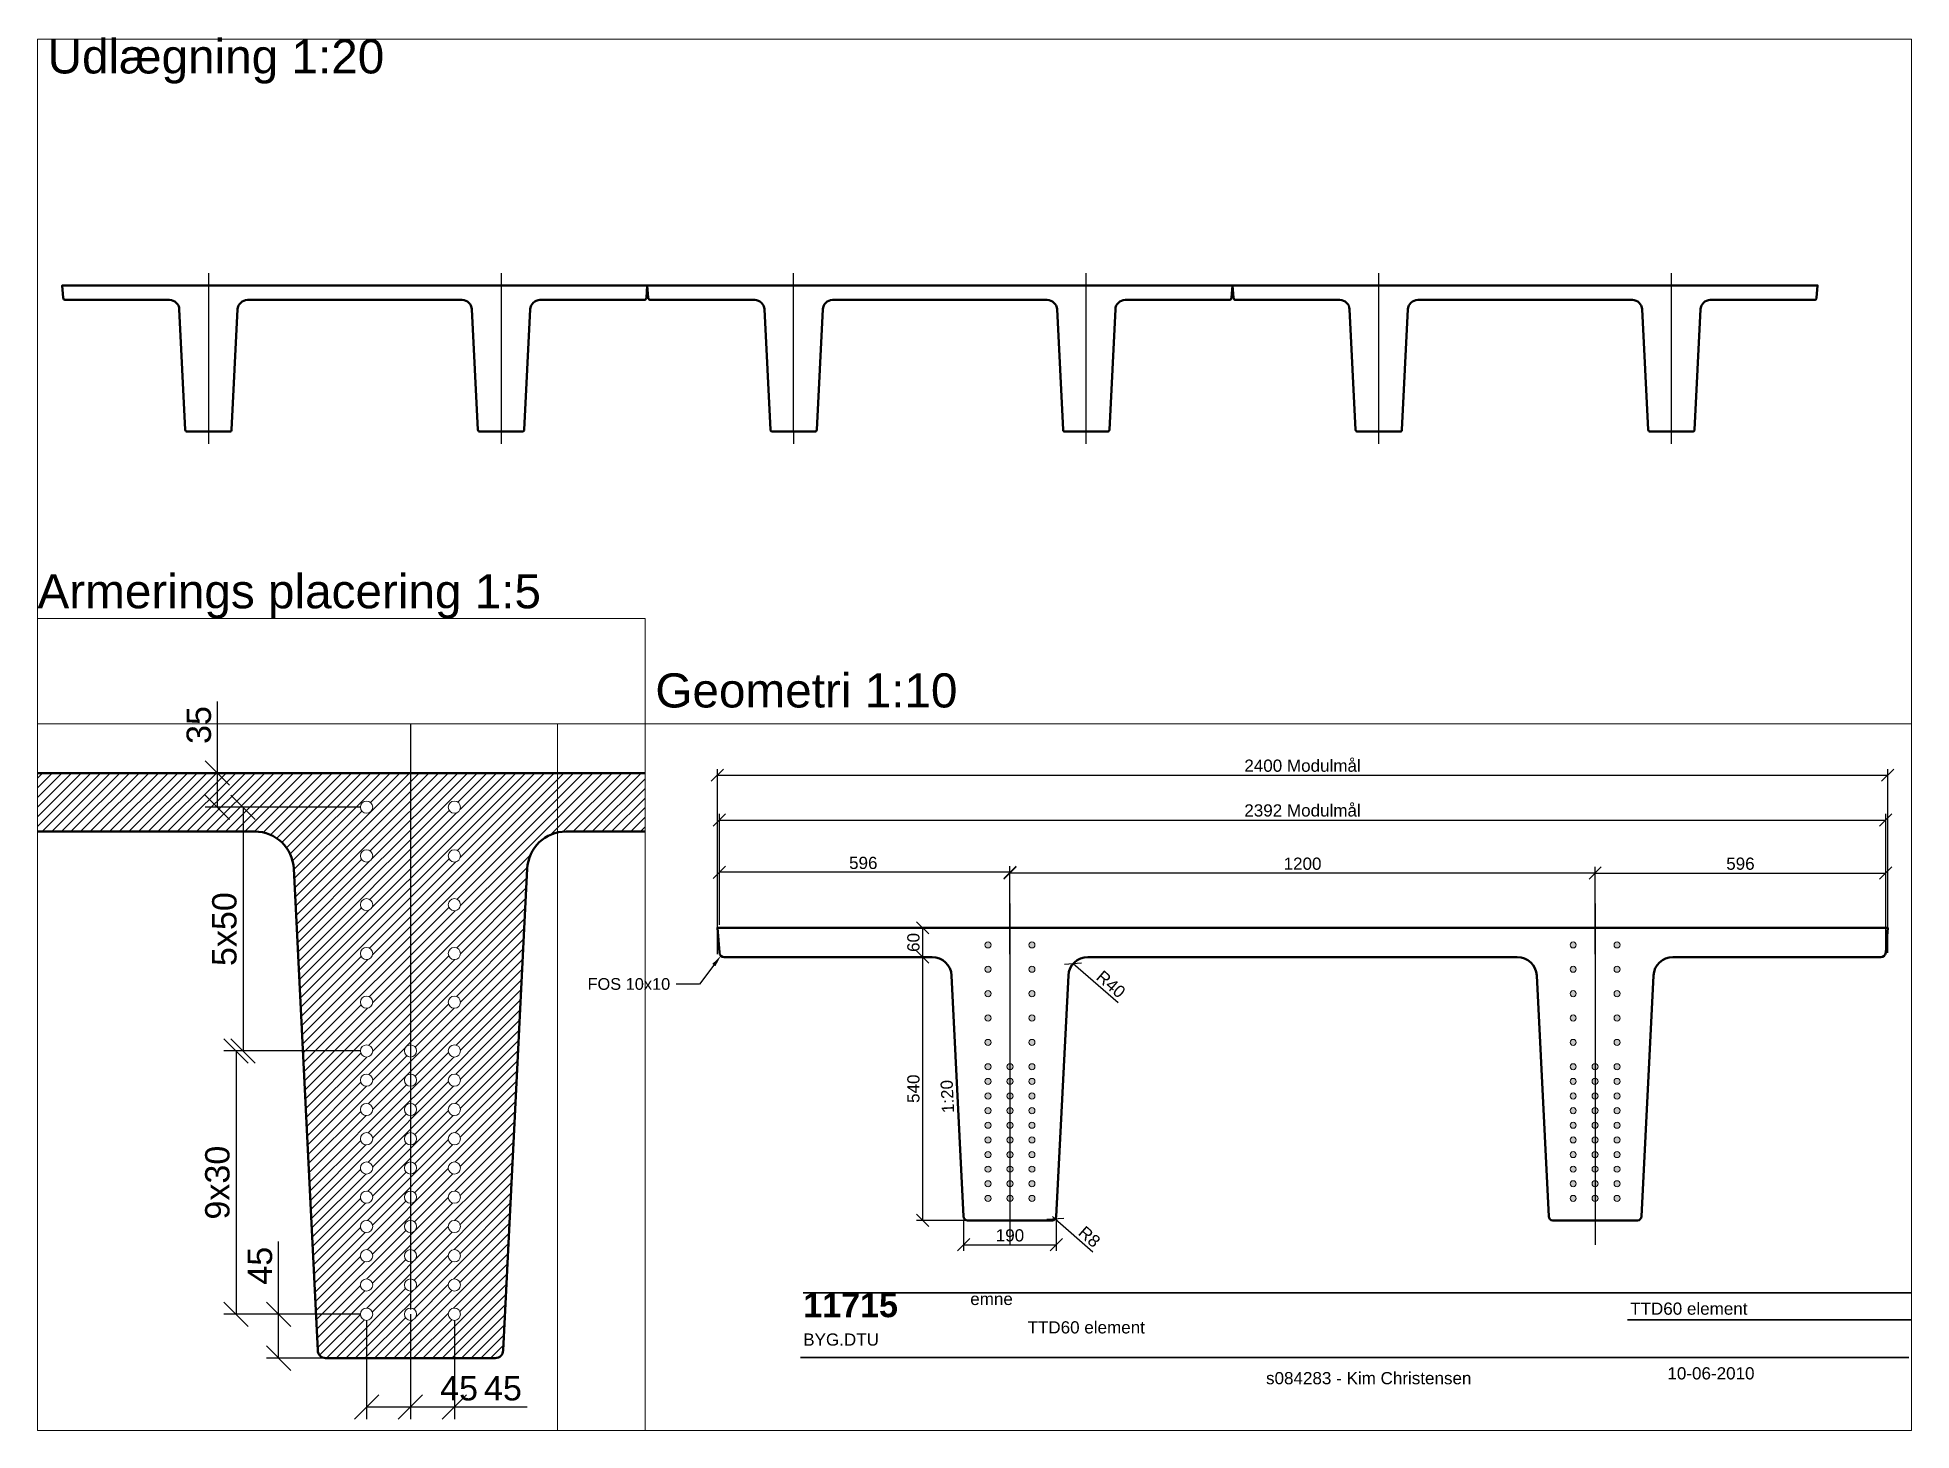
# Paper-space layout 'Layout1' of a CAD drawing. Header units: millimetres. Extents: x 0 to 384, y 0 to 286.
# The model-space entities are those that its viewports show. They can reach past a viewport. Long polylines and large blocks are cut down to what shows.
import ezdxf
from ezdxf import colors
from ezdxf.entities.mleader import LeaderData, LeaderLine
from ezdxf.math import Vec2, Vec3

# ---------------------------------------------------------------- set-up
doc = ezdxf.new("R2010")
doc.units = ezdxf.units.MM
doc.linetypes.add('ACAD_ISO02W100', pattern=[15, 12, -3])
doc.linetypes.add('ACAD_ISO08W100', pattern=[36, 24, -3, 6, -3])
for name, color, linetype, lineweight in [('Armering', 18, 'Continuous', 18), ('Kontur', 7, 'Continuous', 50), ('Midtpunter', 7, 'ACAD_ISO08W100', 25), ('Målsætning1_10', 1, 'Continuous', 18), ('Målsætning1_5', 1, 'Continuous', 18), ('Skravering_Armering', 18, 'Continuous', 18), ('Skravering_tværsnit', 18, 'Continuous', 18), ('Tekst', 7, 'Continuous', 35), ('TTD60_kopier', 7, 'Continuous', 50)]:
    doc.layers.add(name, color=color, linetype=linetype, lineweight=lineweight)
doc.layers.add('Hjælpelinjer', color=252, linetype='ACAD_ISO02W100', plot=False)
doc.styles.get("Standard").update_dxf_attribs({"font": 'ARIAL.TTF'})
doc.dimstyles.new('ISO-25', dxfattribs={"dimscale": 10, "dimtxt": 2.5, "dimasz": 2.5, "dimexe": 1.25, "dimexo": 0.625, "dimtad": 1, "dimtxsty": 'Standard', "dimblk": 'OBLIQUE', "dimcen": 2.5, "dimadec": 0, "dimazin": 0, "dimtfac": 1, "dimtmove": 0, "dimatfit": 3, "dimfxl": 1, "dimarcsym": 0})

psp = doc.layouts.get("Layout1")

# ---------------------------------------------------------------- texts
at = {"layer": 'Tekst', "attachment_point": 1}
for s, width, insert, char_height in [('Udlægning 1:20', 113.0292, (2.08, 285.33), 7), ('Armerings placering 1:5', 113.0292, (0, 175.63), 7), ('Geometri 1:10', 113.0292, (126.71, 155.29), 7), ('{\\fArial|b1|i0|c0|p34;11715\\P\\fArial|b0|i0|c0|p34;\\H0.5x;BYG.DTU}', 34.2534, (157.04, 28.24), 5), ('emne', 36.2683, (191.29, 28.24), 2.5), ('TTD60 element', 44.1032, (326.62, 26.25), 2.5), ('TTD60 element', 44.1032, (203.04, 22.41), 2.5), ('s084283 - Kim Christensen', 44.1032, (251.95, 11.99), 2.5), ('10-06-2010', 44.1032, (334.26, 12.98), 2.5)]:
    psp.add_mtext_dynamic_manual_height_columns(s, width=width, gutter_width=1060.74, heights=[0], dxfattribs=dict(at, insert=insert, char_height=char_height))

msp = doc.modelspace()

# ---------------------------------------------------------------- blocks, each defined once
blk = doc.blocks.new('_Oblique')
at = {"color": 0, "linetype": 'ByBlock', "lineweight": -2}
blk.add_line((-0.5, -0.5), (0.5, 0.5), dxfattribs=at)
blk = doc.blocks.new('*D0')
at = {"layer": 'Defpoints', "color": 0, "transparency": 16777216}
for p in [(3209.5, 2572.8), (809.5, 2199.8), (3209.5, 2202.5)]:
    blk.add_point(p, dxfattribs=at)
at = {"layer": 'Målsætning1_10', "color": 0, "lineweight": -2, "transparency": 16777216}
for p, q in [((809.5, 2206.1), (809.5, 2585.3)), ((3209.5, 2208.7), (3209.5, 2585.3)), ((809.5, 2572.8), (3209.5, 2572.8))]:
    blk.add_line(p, q, dxfattribs=at)
at = {"layer": 'Målsætning1_10', "color": 0, "lineweight": -2, "transparency": 16777216, "xscale": 25, "yscale": 25, "zscale": 25, "rotation": 180}
blk.add_blockref('_Oblique', (809.5, 2572.8), dxfattribs=at)
at = {"layer": 'Målsætning1_10', "color": 0, "lineweight": -2, "transparency": 16777216, "xscale": 25, "yscale": 25, "zscale": 25}
blk.add_blockref('_Oblique', (3209.5, 2572.8), dxfattribs=at)
at = {"layer": 'Målsætning1_10', "color": 0, "transparency": 16777216, "insert": (2009.5, 2592.2), "char_height": 25, "attachment_point": 5}
blk.add_mtext('2400 Modulmål', dxfattribs=at)
blk = doc.blocks.new('*D1')
at = {"layer": 'Defpoints', "color": 0, "transparency": 16777216}
for p in [(3205.5, 2372.2), (2609.5, 2199.8), (3205.5, 2199.8)]:
    blk.add_point(p, dxfattribs=at)
at = {"layer": 'Målsætning1_10', "color": 0, "lineweight": -2, "transparency": 16777216}
for p, q in [((2609.5, 2206.1), (2609.5, 2384.7)), ((3205.5, 2206.1), (3205.5, 2384.7)), ((2609.5, 2372.2), (3205.5, 2372.2))]:
    blk.add_line(p, q, dxfattribs=at)
at = {"layer": 'Målsætning1_10', "color": 0, "lineweight": -2, "transparency": 16777216, "xscale": 25, "yscale": 25, "zscale": 25, "rotation": 180}
blk.add_blockref('_Oblique', (2609.5, 2372.2), dxfattribs=at)
at = {"layer": 'Målsætning1_10', "color": 0, "lineweight": -2, "transparency": 16777216, "xscale": 25, "yscale": 25, "zscale": 25}
blk.add_blockref('_Oblique', (3205.5, 2372.2), dxfattribs=at)
at = {"layer": 'Målsætning1_10', "color": 0, "transparency": 16777216, "insert": (2907.5, 2391.2), "char_height": 25, "attachment_point": 5}
blk.add_mtext('596', dxfattribs=at)
blk = doc.blocks.new('*D2')
at = {"layer": 'Defpoints', "color": 0, "transparency": 16777216}
for p in [(1409.5, 2372.2), (1409.5, 2199.8), (2609.5, 2200.5)]:
    blk.add_point(p, dxfattribs=at)
at = {"layer": 'Målsætning1_10', "color": 0, "lineweight": -2, "transparency": 16777216}
for p, q in [((1409.5, 2206.1), (1409.5, 2384.7)), ((2609.5, 2206.7), (2609.5, 2384.7)), ((2609.5, 2372.2), (1409.5, 2372.2))]:
    blk.add_line(p, q, dxfattribs=at)
at = {"layer": 'Målsætning1_10', "color": 0, "lineweight": -2, "transparency": 16777216, "xscale": 25, "yscale": 25, "zscale": 25, "rotation": 180}
blk.add_blockref('_Oblique', (1409.5, 2372.2), dxfattribs=at)
at = {"layer": 'Målsætning1_10', "color": 0, "lineweight": -2, "transparency": 16777216, "xscale": 25, "yscale": 25, "zscale": 25}
blk.add_blockref('_Oblique', (2609.5, 2372.2), dxfattribs=at)
at = {"layer": 'Målsætning1_10', "color": 0, "transparency": 16777216, "insert": (2009.5, 2391.2), "char_height": 25, "attachment_point": 5}
blk.add_mtext('1200', dxfattribs=at)
blk = doc.blocks.new('*D4')
at = {"layer": 'Defpoints', "color": 0, "transparency": 16777216}
for p in [(813.5, 2373.8), (813.5, 2259.8), (1409.5, 2259.8)]:
    blk.add_point(p, dxfattribs=at)
at = {"layer": 'Målsætning1_10', "color": 0, "lineweight": -2, "transparency": 16777216}
for p, q in [((813.5, 2266.1), (813.5, 2386.3)), ((1409.5, 2266.1), (1409.5, 2386.3)), ((1409.5, 2373.8), (813.5, 2373.8))]:
    blk.add_line(p, q, dxfattribs=at)
at = {"layer": 'Målsætning1_10', "color": 0, "lineweight": -2, "transparency": 16777216, "xscale": 25, "yscale": 25, "zscale": 25, "rotation": 180}
blk.add_blockref('_Oblique', (813.5, 2373.8), dxfattribs=at)
at = {"layer": 'Målsætning1_10', "color": 0, "lineweight": -2, "transparency": 16777216, "xscale": 25, "yscale": 25, "zscale": 25}
blk.add_blockref('_Oblique', (1409.5, 2373.8), dxfattribs=at)
at = {"layer": 'Målsætning1_10', "color": 0, "transparency": 16777216, "insert": (1108.7, 2392.8), "char_height": 25, "attachment_point": 5}
blk.add_mtext('596', dxfattribs=at)
blk = doc.blocks.new('*D5')
at = {"layer": 'Defpoints', "color": 0, "transparency": 16777216}
for p in [(1314.5, 1667.8), (1504.5, 1667.8), (1504.5, 1609.8)]:
    blk.add_point(p, dxfattribs=at)
at = {"layer": 'Målsætning1_10', "color": 0, "lineweight": -2, "transparency": 16777216}
for p, q in [((1314.5, 1661.6), (1314.5, 1597.3)), ((1504.5, 1661.6), (1504.5, 1597.3)), ((1314.5, 1609.8), (1504.5, 1609.8))]:
    blk.add_line(p, q, dxfattribs=at)
at = {"layer": 'Målsætning1_10', "color": 0, "lineweight": -2, "transparency": 16777216, "xscale": 25, "yscale": 25, "zscale": 25, "rotation": 180}
blk.add_blockref('_Oblique', (1314.5, 1609.8), dxfattribs=at)
at = {"layer": 'Målsætning1_10', "color": 0, "lineweight": -2, "transparency": 16777216, "xscale": 25, "yscale": 25, "zscale": 25}
blk.add_blockref('_Oblique', (1504.5, 1609.8), dxfattribs=at)
at = {"layer": 'Målsætning1_10', "color": 0, "transparency": 16777216, "insert": (1409.5, 1628.9), "char_height": 25, "attachment_point": 5}
blk.add_mtext('190', dxfattribs=at)
blk = doc.blocks.new('*D6')
at = {"layer": 'Defpoints', "color": 0, "transparency": 16777216}
for p in [(1230.6, 2199.8), (1249.9, 2199.8), (1332, 1659.8)]:
    blk.add_point(p, dxfattribs=at)
at = {"layer": 'Målsætning1_10', "color": 0, "lineweight": -2, "transparency": 16777216}
for p, q in [((1243.6, 2199.8), (1218.1, 2199.8)), ((1230.6, 1659.8), (1230.6, 2199.8)), ((1325.8, 1659.8), (1218.1, 1659.8))]:
    blk.add_line(p, q, dxfattribs=at)
at = {"layer": 'Målsætning1_10', "color": 0, "lineweight": -2, "transparency": 16777216, "xscale": 25, "yscale": 25, "zscale": 25}
for p, rotation in [((1230.6, 2199.8), 90), ((1230.6, 1659.8), 270)]:
    blk.add_blockref('_Oblique', p, dxfattribs=dict(at, rotation=rotation))
at = {"layer": 'Målsætning1_10', "color": 0, "transparency": 16777216, "insert": (1211.6, 1929.8), "char_height": 25, "attachment_point": 5, "rotation": 90}
blk.add_mtext('540', dxfattribs=at)
blk = doc.blocks.new('*D7')
at = {"layer": 'Defpoints', "color": 0, "transparency": 16777216}
for p in [(1230.6, 2259.8), (1230.6, 2259.8), (1230.6, 2199.8)]:
    blk.add_point(p, dxfattribs=at)
at = {"layer": 'Målsætning1_10', "color": 0, "lineweight": -2, "transparency": 16777216}
for p, q in [((1224.4, 2259.8), (1218.1, 2259.8)), ((1230.6, 2199.8), (1230.6, 2259.8)), ((1224.4, 2199.8), (1218.1, 2199.8))]:
    blk.add_line(p, q, dxfattribs=at)
at = {"layer": 'Målsætning1_10', "color": 0, "lineweight": -2, "transparency": 16777216, "xscale": 25, "yscale": 25, "zscale": 25}
for p, rotation in [((1230.6, 2259.8), 90), ((1230.6, 2199.8), 270)]:
    blk.add_blockref('_Oblique', p, dxfattribs=dict(at, rotation=rotation))
at = {"layer": 'Målsætning1_10', "color": 0, "transparency": 16777216, "insert": (1211.6, 2229.8), "char_height": 25, "attachment_point": 5, "rotation": 90}
blk.add_mtext('60', dxfattribs=at)
blk = doc.blocks.new('*D8')
at = {"layer": 'Defpoints', "color": 0, "transparency": 16777216}
for p in [(1249.9, 2159.8), (1289.8, 2161.8), (1314.5, 1667.8)]:
    blk.add_point(p, dxfattribs=at)
at = {"layer": 'Målsætning1_10', "color": 0, "transparency": 16777216, "insert": (1281.2, 1913.8), "char_height": 25, "attachment_point": 5, "rotation": 92.8624}
blk.add_mtext('1:20', dxfattribs=at)
blk = doc.blocks.new('*D11')
at = {"layer": 'Defpoints', "color": 0, "transparency": 16777216}
for p in [(3205.5, 2480.9), (813.5, 2266.1), (3205.5, 2266.1)]:
    blk.add_point(p, dxfattribs=at)
at = {"layer": 'Målsætning1_10', "color": 0, "lineweight": -2, "transparency": 16777216}
for p, q in [((813.5, 2272.3), (813.5, 2493.4)), ((813.5, 2480.9), (3205.5, 2480.9)), ((3205.5, 2272.3), (3205.5, 2493.4))]:
    blk.add_line(p, q, dxfattribs=at)
at = {"layer": 'Målsætning1_10', "color": 0, "lineweight": -2, "transparency": 16777216, "xscale": 25, "yscale": 25, "zscale": 25, "rotation": 180}
blk.add_blockref('_Oblique', (813.5, 2480.9), dxfattribs=at)
at = {"layer": 'Målsætning1_10', "color": 0, "lineweight": -2, "transparency": 16777216, "xscale": 25, "yscale": 25, "zscale": 25}
blk.add_blockref('_Oblique', (3205.5, 2480.9), dxfattribs=at)
at = {"layer": 'Målsætning1_10', "color": 0, "transparency": 16777216, "insert": (2009.5, 2500.4), "char_height": 25, "attachment_point": 5}
blk.add_mtext('2392 Modulmål', dxfattribs=at)
blk = doc.blocks.new('*D12')
at = {"layer": 'Defpoints', "color": 0, "transparency": 16777216}
for p in [(1538.9, 2186), (1569.2, 2159.8)]:
    blk.add_point(p, dxfattribs=at)
at = {"layer": 'Målsætning1_10', "color": 0, "lineweight": -2, "transparency": 16777216}
blk.add_line((1631.3, 2106.1), (1538.9, 2186), dxfattribs=at)
at = {"layer": 'Målsætning1_10', "color": 0, "lineweight": -2, "transparency": 16777216, "xscale": 25, "yscale": 25, "zscale": 25, "rotation": 139.1825845077937}
blk.add_blockref('_Oblique', (1538.9, 2186), dxfattribs=at)
at = {"layer": 'Målsætning1_10', "color": 0, "transparency": 16777216, "insert": (1616.5, 2144.1), "char_height": 25, "attachment_point": 5, "rotation": 319.1826}
blk.add_mtext('R40', dxfattribs=at)
blk = doc.blocks.new('*D13')
at = {"layer": 'Defpoints', "color": 0, "transparency": 16777216}
for p in [(1496.5, 1667.8), (1502.5, 1662.5)]:
    blk.add_point(p, dxfattribs=at)
at = {"layer": 'Målsætning1_10', "color": 0, "lineweight": -2, "transparency": 16777216}
for p in [(1496.5, 1667.8), (1579.6, 1594.5)]:
    blk.add_line(p, (1502.5, 1662.5), dxfattribs=at)
at = {"layer": 'Målsætning1_10', "color": 0, "lineweight": -2, "transparency": 16777216, "xscale": 25, "yscale": 25, "zscale": 25, "rotation": 138.5832328093196}
blk.add_blockref('_Oblique', (1502.5, 1662.5), dxfattribs=at)
at = {"layer": 'Målsætning1_10', "color": 0, "transparency": 16777216, "insert": (1572.4, 1626.2), "char_height": 25, "attachment_point": 5, "rotation": 318.5832}
blk.add_mtext('R8', dxfattribs=at)
blk = doc.blocks.new('*D14')
at = {"layer": 'Defpoints', "color": 0, "transparency": 16777216}
for p in [(1274.3, 1704.8), (1364.5, 1704.8), (1332, 1659.8)]:
    blk.add_point(p, dxfattribs=at)
at = {"layer": 'Målsætning1_5', "color": 0, "lineweight": -2, "transparency": 16777216}
for p, q in [((1274.3, 1704.8), (1274.3, 1779.3)), ((1358.3, 1704.8), (1261.8, 1704.8)), ((1274.3, 1659.8), (1274.3, 1704.8)), ((1325.8, 1659.8), (1261.8, 1659.8))]:
    blk.add_line(p, q, dxfattribs=at)
at = {"layer": 'Målsætning1_5', "color": 0, "lineweight": -2, "transparency": 16777216, "xscale": 25, "yscale": 25, "zscale": 25}
for p, rotation in [((1274.3, 1704.8), 90), ((1274.3, 1659.8), 270)]:
    blk.add_blockref('_Oblique', p, dxfattribs=dict(at, rotation=rotation))
at = {"layer": 'Målsætning1_5', "color": 0, "transparency": 16777216, "insert": (1255.3, 1754.6), "char_height": 25, "attachment_point": 5, "rotation": 90}
blk.add_mtext('45', dxfattribs=at)
blk = doc.blocks.new('*D15')
at = {"layer": 'Defpoints', "color": 0, "transparency": 16777216}
for p in [(1211.6, 2259.8), (1211.6, 2259.8), (1230.6, 2259.8), (1230.6, 2259.8), (1364.5, 2224.8), (1364.5, 2224.8)]:
    blk.add_point(p, dxfattribs=at)
at = {"layer": 'Målsætning1_5', "color": 0, "lineweight": -2, "transparency": 16777216}
for p, q in [((1211.6, 2259.8), (1211.6, 2333.3)), ((1211.6, 2259.8), (1211.6, 2333.3)), ((1224.4, 2259.8), (1199.1, 2259.8)), ((1224.4, 2259.8), (1199.1, 2259.8)), ((1211.6, 2224.8), (1211.6, 2259.8)), ((1211.6, 2224.8), (1211.6, 2259.8)), ((1358.3, 2224.8), (1199.1, 2224.8)), ((1358.3, 2224.8), (1199.1, 2224.8))]:
    blk.add_line(p, q, dxfattribs=at)
at = {"layer": 'Målsætning1_5', "color": 0, "lineweight": -2, "transparency": 16777216, "xscale": 25, "yscale": 25, "zscale": 25}
for p, rotation in [((1211.6, 2259.8), 90), ((1211.6, 2259.8), 90), ((1211.6, 2224.8), 270), ((1211.6, 2224.8), 270)]:
    blk.add_blockref('_Oblique', p, dxfattribs=dict(at, rotation=rotation))
at = {"layer": 'Målsætning1_5', "color": 0, "transparency": 16777216, "insert": (1192.6, 2309.1), "char_height": 25, "attachment_point": 5, "rotation": 90}
blk.add_mtext('35', dxfattribs=at)
blk.add_mtext('35', dxfattribs=at)
blk = doc.blocks.new('*D16')
at = {"layer": 'Defpoints', "color": 0, "transparency": 16777216}
for p in [(1409.5, 1711.1), (1409.5, 1711.1), (1364.5, 1704.8), (1364.5, 1704.8), (1409.5, 1609.8), (1409.5, 1609.8)]:
    blk.add_point(p, dxfattribs=at)
at = {"layer": 'Målsætning1_5', "color": 0, "lineweight": -2, "transparency": 16777216}
for p, q in [((1364.5, 1698.6), (1364.5, 1597.3)), ((1364.5, 1698.6), (1364.5, 1597.3)), ((1409.5, 1704.8), (1409.5, 1597.3)), ((1409.5, 1704.8), (1409.5, 1597.3)), ((1364.5, 1609.8), (1409.5, 1609.8)), ((1364.5, 1609.8), (1409.5, 1609.8)), ((1409.5, 1609.8), (1484, 1609.8)), ((1409.5, 1609.8), (1484, 1609.8))]:
    blk.add_line(p, q, dxfattribs=at)
at = {"layer": 'Målsætning1_5', "color": 0, "lineweight": -2, "transparency": 16777216, "xscale": 25, "yscale": 25, "zscale": 25, "rotation": 180}
blk.add_blockref('_Oblique', (1364.5, 1609.8), dxfattribs=at)
blk.add_blockref('_Oblique', (1364.5, 1609.8), dxfattribs=at)
at = {"layer": 'Målsætning1_5', "color": 0, "lineweight": -2, "transparency": 16777216, "xscale": 25, "yscale": 25, "zscale": 25}
blk.add_blockref('_Oblique', (1409.5, 1609.8), dxfattribs=at)
blk.add_blockref('_Oblique', (1409.5, 1609.8), dxfattribs=at)
at = {"layer": 'Målsætning1_5', "color": 0, "transparency": 16777216, "insert": (1459.3, 1628.8), "char_height": 25, "attachment_point": 5}
blk.add_mtext('45', dxfattribs=at)
blk.add_mtext('45', dxfattribs=at)
blk = doc.blocks.new('*D18')
at = {"layer": 'Defpoints', "color": 0, "transparency": 16777216}
for p in [(1409.5, 1704.8), (1454.5, 1704.8), (1454.5, 1609.8)]:
    blk.add_point(p, dxfattribs=at)
at = {"layer": 'Målsætning1_5', "color": 0, "lineweight": -2, "transparency": 16777216}
for p, q in [((1409.5, 1698.6), (1409.5, 1597.3)), ((1454.5, 1698.6), (1454.5, 1597.3)), ((1409.5, 1609.8), (1454.5, 1609.8)), ((1454.5, 1609.8), (1529, 1609.8))]:
    blk.add_line(p, q, dxfattribs=at)
at = {"layer": 'Målsætning1_5', "color": 0, "lineweight": -2, "transparency": 16777216, "xscale": 25, "yscale": 25, "zscale": 25, "rotation": 180}
blk.add_blockref('_Oblique', (1409.5, 1609.8), dxfattribs=at)
at = {"layer": 'Målsætning1_5', "color": 0, "lineweight": -2, "transparency": 16777216, "xscale": 25, "yscale": 25, "zscale": 25}
blk.add_blockref('_Oblique', (1454.5, 1609.8), dxfattribs=at)
at = {"layer": 'Målsætning1_5', "color": 0, "transparency": 16777216, "insert": (1504.3, 1628.8), "char_height": 25, "attachment_point": 5}
blk.add_mtext('45', dxfattribs=at)
blk = doc.blocks.new('*D19')
at = {"layer": 'Defpoints', "color": 0, "transparency": 16777216}
for p in [(1364.5, 2224.8), (1237.9, 1974.8), (1364.5, 1974.8)]:
    blk.add_point(p, dxfattribs=at)
at = {"layer": 'Målsætning1_5', "color": 0, "lineweight": -2, "transparency": 16777216}
for p, q in [((1358.3, 2224.8), (1225.4, 2224.8)), ((1237.9, 2224.8), (1237.9, 1974.8)), ((1358.3, 1974.8), (1225.4, 1974.8))]:
    blk.add_line(p, q, dxfattribs=at)
at = {"layer": 'Målsætning1_5', "color": 0, "lineweight": -2, "transparency": 16777216, "xscale": 25, "yscale": 25, "zscale": 25}
for p, rotation in [((1237.9, 2224.8), 90), ((1237.9, 1974.8), 270)]:
    blk.add_blockref('_Oblique', p, dxfattribs=dict(at, rotation=rotation))
at = {"layer": 'Målsætning1_5', "color": 0, "transparency": 16777216, "insert": (1218.8, 2099.8), "char_height": 25, "attachment_point": 5, "rotation": 90}
blk.add_mtext('5x50', dxfattribs=at)
blk = doc.blocks.new('*D20')
at = {"layer": 'Defpoints', "color": 0, "transparency": 16777216}
for p in [(1364.5, 1974.8), (1230.6, 1704.8), (1364.5, 1704.8)]:
    blk.add_point(p, dxfattribs=at)
at = {"layer": 'Målsætning1_5', "color": 0, "lineweight": -2, "transparency": 16777216}
for p, q in [((1358.3, 1974.8), (1218.1, 1974.8)), ((1230.6, 1974.8), (1230.6, 1704.8)), ((1358.3, 1704.8), (1218.1, 1704.8))]:
    blk.add_line(p, q, dxfattribs=at)
at = {"layer": 'Målsætning1_5', "color": 0, "lineweight": -2, "transparency": 16777216, "xscale": 25, "yscale": 25, "zscale": 25}
for p, rotation in [((1230.6, 1974.8), 90), ((1230.6, 1704.8), 270)]:
    blk.add_blockref('_Oblique', p, dxfattribs=dict(at, rotation=rotation))
at = {"layer": 'Målsætning1_5', "color": 0, "transparency": 16777216, "insert": (1211.6, 1839.8), "char_height": 25, "attachment_point": 5, "rotation": 90}
blk.add_mtext('9x30', dxfattribs=at)

# ---------------------------------------------------------------- dimensions: what is measured, and where the dimension line sits
at = {"layer": 'Målsætning1_10'}
dim = msp.add_linear_dim(base=(3209.506, 2572.759), p1=(809.506, 2199.841), p2=(3209.506, 2202.496), text='2400 Modulmål', dimstyle='ISO-25', dxfattribs=at)
dim.commit()
dim.dimension.update_dxf_attribs({"geometry": '*D0', "text_midpoint": (2009.506, 2572.759), "dimtype": 160})
dim = msp.add_linear_dim(base=(3205.506, 2480.944), p1=(813.506, 2266.091), p2=(3205.506, 2266.091), text='2392 Modulmål', dimstyle='ISO-25', dxfattribs=at)
dim.commit()
dim.dimension.update_dxf_attribs({"geometry": '*D11', "text_midpoint": (2009.506, 2500.35)})
for base, p1, p2, picture, middle in [((813.506, 2373.784), (1409.506, 2259.841), (813.506, 2259.841), '*D4', (1108.703, 2373.784)), ((3205.506, 2372.178), (2609.506, 2199.841), (3205.506, 2199.841), '*D1', (2907.506, 2372.178))]:
    dim = msp.add_linear_dim(base=base, p1=p1, p2=p2, dimstyle='ISO-25', dxfattribs=at)
    dim.commit()
    dim.dimension.update_dxf_attribs({"geometry": picture, "text_midpoint": middle, "dimtype": 160})
for base, p1, p2, picture, middle in [((1409.506, 2372.219), (2609.506, 2200.466), (1409.506, 2199.841), '*D2', (2009.506, 2391.233)), ((1504.506, 1609.841), (1314.506, 1667.841), (1504.506, 1667.841), '*D5', (1409.506, 1628.856))]:
    dim = msp.add_linear_dim(base=base, p1=p1, p2=p2, dimstyle='ISO-25', dxfattribs=at)
    dim.commit()
    dim.dimension.update_dxf_attribs({"geometry": picture, "text_midpoint": middle})
for base, p1, p2, picture, middle in [((1230.609, 2259.841), (1230.609, 2199.841), (1230.609, 2259.841), '*D7', (1211.595, 2229.841)), ((1230.609, 2199.841), (1332.006, 1659.841), (1249.856, 2199.841), '*D6', (1211.595, 1929.841))]:
    dim = msp.add_linear_dim(base=base, p1=p1, p2=p2, angle=90, dimstyle='ISO-25', dxfattribs=at)
    dim.commit()
    dim.dimension.update_dxf_attribs({"geometry": picture, "text_midpoint": middle})
dim = msp.add_radius_dim(center=(1569.156, 2159.841), mpoint=(1538.884, 2185.987), dimstyle='ISO-25', dxfattribs=at)
dim.commit()
dim.dimension.update_dxf_attribs({"geometry": '*D12', "text_midpoint": (1604.026, 2129.724), "dimtype": 164})
dim = msp.add_aligned_dim(p1=(1314.506, 1667.841), p2=(1289.806, 2161.839), distance=40, text='1:20', dimstyle='ISO-25', override={"dimasz": 0, "dimse1": 1, "dimse2": 1, "dimsd1": 1, "dimsd2": 1}, dxfattribs=at)
dim.commit()
dim.dimension.update_dxf_attribs({"geometry": '*D8', "text_midpoint": (1281.196, 1913.792)})
dim = msp.add_radius_dim(center=(1496.506, 1667.841), mpoint=(1502.505, 1662.549), dimstyle='ISO-25', dxfattribs=at)
dim.commit()
dim.dimension.update_dxf_attribs({"geometry": '*D13', "text_midpoint": (1572.402, 1626.246)})
at = {"layer": 'Målsætning1_5'}
for base, p1, p2, picture, middle in [((1211.595, 2259.841), (1364.506, 2224.841), (1230.609, 2259.841), '*D15', (1192.572, 2309.083)), ((1274.272, 1704.841), (1332.006, 1659.841), (1364.506, 1704.841), '*D14', (1255.309, 1754.594))]:
    dim = msp.add_linear_dim(base=base, p1=p1, p2=p2, angle=90, dimstyle='ISO-25', dxfattribs=at)
    dim.commit()
    dim.dimension.update_dxf_attribs({"geometry": picture, "text_midpoint": middle})
for base, p1, p2, text, picture, middle in [((1237.855, 1974.841), (1364.506, 2224.841), (1364.506, 1974.841), '5x50', '*D19', (1218.841, 2099.841)), ((1230.609, 1704.841), (1364.506, 1974.841), (1364.506, 1704.841), '9x30', '*D20', (1211.586, 1839.841))]:
    dim = msp.add_linear_dim(base=base, p1=p1, p2=p2, angle=90, text=text, dimstyle='ISO-25', dxfattribs=at)
    dim.commit()
    dim.dimension.update_dxf_attribs({"geometry": picture, "text_midpoint": middle})
for base, p1, p2, picture, middle in [((1409.506, 1609.841), (1364.506, 1704.841), (1409.506, 1711.091), '*D16', (1459.258, 1628.805)), ((1454.506, 1609.841), (1409.506, 1704.841), (1454.506, 1704.841), '*D18', (1504.258, 1628.805))]:
    dim = msp.add_linear_dim(base=base, p1=p1, p2=p2, dimstyle='ISO-25', dxfattribs=at)
    dim.commit()
    dim.dimension.update_dxf_attribs({"geometry": picture, "text_midpoint": middle})

# ---------------------------------------------------------------- hatches: boundary and pattern name
at = {"layer": 'Skravering_Armering'}
h = msp.add_hatch(color=256, dxfattribs=at)
h.dxf.hatch_style = 1
h.paths.add_polyline_path([(2570.756, 1944.841, 1), (2558.256, 1944.841, 1)])
h.paths.add_polyline_path([(2648.256, 1944.841, 1), (2660.756, 1944.841, 1)])
h.paths.add_polyline_path([(2648.256, 1914.841, 1), (2660.756, 1914.841, 1)])
h.paths.add_polyline_path([(2615.756, 1914.841, 1), (2603.256, 1914.841, 1)])
h.paths.add_polyline_path([(2570.756, 1914.841, 1), (2558.256, 1914.841, 1)])
h.paths.add_polyline_path([(2570.756, 1884.841, 1), (2558.256, 1884.841, 1)])
h.paths.add_polyline_path([(2615.756, 1884.841, 1), (2603.256, 1884.841, 1)])
h.paths.add_polyline_path([(2603.256, 1854.841, 1), (2615.756, 1854.841, 1)])
h.paths.add_polyline_path([(2660.756, 1884.841, 1), (2648.256, 1884.841, 1)])
h.paths.add_polyline_path([(2648.256, 1854.841, 1), (2660.756, 1854.841, 1)])
h.paths.add_polyline_path([(2558.256, 1854.841, 1), (2570.756, 1854.841, 1)])
h.paths.add_polyline_path([(2570.756, 1824.841, 1), (2558.256, 1824.841, 1)])
h.paths.add_polyline_path([(2603.256, 1824.841, 1), (2615.756, 1824.841, 1)])
h.paths.add_polyline_path([(2648.256, 1824.841, 1), (2660.756, 1824.841, 1)])
h.paths.add_polyline_path([(2648.256, 1794.841, 1), (2660.756, 1794.841, 1)])
h.paths.add_polyline_path([(2603.256, 1794.841, 1), (2615.756, 1794.841, 1)])
h.paths.add_polyline_path([(2603.256, 1764.841, 1), (2615.756, 1764.841, 1)])
h.paths.add_polyline_path([(2558.256, 1764.841, 1), (2570.756, 1764.841, 1)])
h.paths.add_polyline_path([(2570.756, 1794.841, 1), (2558.256, 1794.841, 1)])
h.paths.add_polyline_path([(2558.256, 1734.841, 1), (2570.756, 1734.841, 1)])
h.paths.add_polyline_path([(2603.256, 1734.841, 1), (2615.756, 1734.841, 1)])
h.paths.add_polyline_path([(2648.256, 1734.841, 1), (2660.756, 1734.841, 1)])
h.paths.add_polyline_path([(2648.256, 1764.841, 1), (2660.756, 1764.841, 1)])
h.paths.add_polyline_path([(2570.756, 1704.841, 1), (2558.256, 1704.841, 1)])
h.paths.add_polyline_path([(2603.256, 1704.841, 1), (2615.756, 1704.841, 1)])
h.paths.add_polyline_path([(2660.756, 1704.841, 1), (2648.256, 1704.841, 1)])
h.paths.add_polyline_path([(1460.756, 1704.841, 1), (1448.256, 1704.841, 1)])
h.paths.add_polyline_path([(1403.256, 1704.841, 1), (1415.756, 1704.841, 1)])
h.paths.add_polyline_path([(1358.256, 1704.841, 1), (1370.756, 1704.841, 1)])
h.paths.add_polyline_path([(1370.756, 1734.841, 1), (1358.256, 1734.841, 1)])
h.paths.add_polyline_path([(1403.256, 1734.841, 1), (1415.756, 1734.841, 1)])
h.paths.add_polyline_path([(1460.756, 1734.841, 1), (1448.256, 1734.841, 1)])
h.paths.add_polyline_path([(1460.756, 1764.841, 1), (1448.256, 1764.841, 1)])
h.paths.add_polyline_path([(1415.756, 1764.841, 1), (1403.256, 1764.841, 1)])
h.paths.add_polyline_path([(1370.756, 1764.841, 1), (1358.256, 1764.841, 1)])
h.paths.add_polyline_path([(1358.256, 1794.841, 1), (1370.756, 1794.841, 1)])
h.paths.add_polyline_path([(1403.256, 1794.841, 1), (1415.756, 1794.841, 1)])
h.paths.add_polyline_path([(1448.256, 1794.841, 1), (1460.756, 1794.841, 1)])
h.paths.add_polyline_path([(1448.256, 1824.841, 1), (1460.756, 1824.841, 1)])
h.paths.add_polyline_path([(1403.256, 1824.841, 1), (1415.756, 1824.841, 1)])
h.paths.add_polyline_path([(1358.256, 1824.841, 1), (1370.756, 1824.841, 1)])
h.paths.add_polyline_path([(1358.256, 1854.841, 1), (1370.756, 1854.841, 1)])
h.paths.add_polyline_path([(1403.256, 1854.841, 1), (1415.756, 1854.841, 1)])
h.paths.add_polyline_path([(1460.756, 1854.841, 1), (1448.256, 1854.841, 1)])
h.paths.add_polyline_path([(1448.256, 1884.841, 1), (1460.756, 1884.841, 1)])
h.paths.add_polyline_path([(1403.256, 1884.841, 1), (1415.756, 1884.841, 1)])
h.paths.add_polyline_path([(1370.756, 1884.841, 1), (1358.256, 1884.841, 1)])
h.paths.add_polyline_path([(1358.256, 1914.841, 1), (1370.756, 1914.841, 1)])
h.paths.add_polyline_path([(1403.256, 1914.841, 1), (1415.756, 1914.841, 1)])
h.paths.add_polyline_path([(1460.756, 1914.841, 1), (1448.256, 1914.841, 1)])
h.paths.add_polyline_path([(1448.256, 1944.841, 1), (1460.756, 1944.841, 1)])
h.paths.add_polyline_path([(1403.256, 1944.841, 1), (1415.756, 1944.841, 1)])
h.paths.add_polyline_path([(1358.256, 1944.841, 1), (1370.756, 1944.841, 1)])
h.paths.add_polyline_path([(1370.756, 1974.841, 1), (1358.256, 1974.841, 1)])
h.paths.add_polyline_path([(1415.756, 1974.841, 1), (1403.256, 1974.841, 1)])
h.paths.add_polyline_path([(1448.256, 1974.841, 1), (1460.756, 1974.841, 1)])
h.paths.add_polyline_path([(1448.256, 2024.841, 1), (1460.756, 2024.841, 1)])
h.paths.add_polyline_path([(1358.256, 2024.841, 1), (1370.756, 2024.841, 1)])
h.paths.add_polyline_path([(1448.256, 2074.841, 1), (1460.756, 2074.841, 1)])
h.paths.add_polyline_path([(1370.756, 2074.841, 1), (1358.256, 2074.841, 1)])
h.paths.add_polyline_path([(1358.256, 2124.841, 1), (1370.756, 2124.841, 1)])
h.paths.add_polyline_path([(1448.256, 2124.841, 1), (1460.756, 2124.841, 1)])
h.paths.add_polyline_path([(1460.756, 2174.841, 1), (1448.256, 2174.841, 1)])
h.paths.add_polyline_path([(1358.256, 2174.841, 1), (1370.756, 2174.841, 1)])
h.paths.add_polyline_path([(1358.256, 2224.841, 1), (1370.756, 2224.841, 1)])
h.paths.add_polyline_path([(1448.256, 2224.841, 1), (1460.756, 2224.841, 1)])
h = msp.add_hatch(color=256, dxfattribs=at)
h.dxf.hatch_style = 1
h.paths.add_polyline_path([(2570.756, 2224.841, 1), (2558.256, 2224.841, 1)])
h.paths.add_polyline_path([(2660.756, 2224.841, 1), (2648.256, 2224.841, 1)])
h.paths.add_polyline_path([(2558.256, 2174.841, 1), (2570.756, 2174.841, 1)])
h.paths.add_polyline_path([(2660.756, 2174.841, 1), (2648.256, 2174.841, 1)])
h.paths.add_polyline_path([(2558.256, 2124.841, 1), (2570.756, 2124.841, 1)])
h.paths.add_polyline_path([(2660.756, 2124.841, 1), (2648.256, 2124.841, 1)])
h.paths.add_polyline_path([(2648.256, 2074.841, 1), (2660.756, 2074.841, 1)])
h.paths.add_polyline_path([(2570.756, 2074.841, 1), (2558.256, 2074.841, 1)])
h.paths.add_polyline_path([(2570.756, 2024.841, 1), (2558.256, 2024.841, 1)])
h.paths.add_polyline_path([(2660.756, 2024.841, 1), (2648.256, 2024.841, 1)])
h.paths.add_polyline_path([(2609.506, 1981.091, 0.41421356), (2603.256, 1974.841, 0.41421356), (2609.506, 1968.591)])
h.paths.add_polyline_path([(2570.756, 1974.841, 1), (2558.256, 1974.841, 1)])
h.paths.add_polyline_path([(2615.756, 1974.841, 0.41421356), (2609.506, 1981.091), (2609.506, 1968.591, 0.41421356)])
h.paths.add_polyline_path([(2660.756, 1974.841, 1), (2648.256, 1974.841, 1)])
h.paths.add_polyline_path([(2609.506, 1951.091), (2609.506, 1938.591, 0.41421356), (2615.756, 1944.841, 0.41421356)])
h.paths.add_polyline_path([(2609.506, 1951.091, 0.41421356), (2603.256, 1944.841, 0.41421356), (2609.506, 1938.591)])
at = {"layer": 'Skravering_tværsnit'}
h = msp.add_hatch(dxfattribs=at)
h.set_pattern_fill('USER', color=256, scale=7, angle=45, pattern_type=0)
h.set_pattern_definition([(45, (0, 0), (-4.949747, 4.949747), [])])
h.paths.add_polyline_path([(3209.506, 2259.841), (2009.506, 2259.841), (809.506, 2259.841), (813.537, 2209.05, 0.39120071), (823.506, 2199.841), (1249.856, 2199.841, -0.39965564), (1289.806, 2161.839), (1314.546, 1667.043, 0.38524234), (1322.506, 1659.841), (1496.506, 1659.841, 0.41421356), (1504.506, 1667.841), (1529.206, 2161.839, -0.39965564), (1569.156, 2199.841), (2009.506, 2199.841), (2449.856, 2199.841, -0.39965564), (2489.806, 2161.839), (2514.546, 1667.043, 0.38524234), (2522.506, 1659.841), (2696.506, 1659.841, 0.41421356), (2704.506, 1667.841), (2729.206, 2161.839, -0.39965564), (2769.156, 2199.841), (3195.506, 2199.841, 0.39120071), (3205.474, 2209.05)])
h.paths.add_polyline_path([(1358.256, 2224.841, -1), (1370.756, 2224.841, -1)], flags=16)
h.paths.add_polyline_path([(1370.756, 2174.841, -1), (1358.256, 2174.841, -1)], flags=16)
h.paths.add_polyline_path([(1370.756, 2124.841, -1), (1358.256, 2124.841, -1)], flags=16)
h.paths.add_polyline_path([(1460.756, 2224.841, -1), (1448.256, 2224.841, -1)], flags=16)
h.paths.add_polyline_path([(1370.756, 2074.841, -1), (1358.256, 2074.841, -1)], flags=16)
h.paths.add_polyline_path([(1460.756, 2174.841, -1), (1448.256, 2174.841, -1)], flags=16)
h.paths.add_polyline_path([(1460.756, 2124.841, -1), (1448.256, 2124.841, -1)], flags=16)
h.paths.add_polyline_path([(1370.756, 2024.841, -1), (1358.256, 2024.841, -1)], flags=16)
h.paths.add_polyline_path([(1460.756, 2074.841, -1), (1448.256, 2074.841, -1)], flags=16)
h.paths.add_polyline_path([(1460.756, 2024.841, -1), (1448.256, 2024.841, -1)], flags=16)
h.paths.add_polyline_path([(1370.756, 1974.841, -1), (1358.256, 1974.841, -1)], flags=16)
h.paths.add_polyline_path([(1415.756, 1974.841, -1), (1403.256, 1974.841, -1)], flags=16)
h.paths.add_polyline_path([(1370.756, 1944.841, -1), (1358.256, 1944.841, -1)], flags=16)
h.paths.add_polyline_path([(1460.756, 1974.841, -1), (1448.256, 1974.841, -1)], flags=16)
h.paths.add_polyline_path([(1415.756, 1944.841, -1), (1403.256, 1944.841, -1)], flags=16)
h.paths.add_polyline_path([(1370.756, 1914.841, -1), (1358.256, 1914.841, -1)], flags=16)
h.paths.add_polyline_path([(1460.756, 1944.841, -1), (1448.256, 1944.841, -1)], flags=16)
h.paths.add_polyline_path([(1415.756, 1914.841, -1), (1403.256, 1914.841, -1)], flags=16)
h.paths.add_polyline_path([(1460.756, 1914.841, -1), (1448.256, 1914.841, -1)], flags=16)
h.paths.add_polyline_path([(1370.756, 1884.841, -1), (1358.256, 1884.841, -1)], flags=16)
h.paths.add_polyline_path([(1415.756, 1884.841, -1), (1403.256, 1884.841, -1)], flags=16)
h.paths.add_polyline_path([(1460.756, 1884.841, -1), (1448.256, 1884.841, -1)], flags=16)
h.paths.add_polyline_path([(1370.756, 1854.841, -1), (1358.256, 1854.841, -1)], flags=16)
h.paths.add_polyline_path([(1415.756, 1854.841, -1), (1403.256, 1854.841, -1)], flags=16)
h.paths.add_polyline_path([(1460.756, 1854.841, -1), (1448.256, 1854.841, -1)], flags=16)
h.paths.add_polyline_path([(1370.756, 1824.841, -1), (1358.256, 1824.841, -1)], flags=16)
h.paths.add_polyline_path([(1415.756, 1824.841, -1), (1403.256, 1824.841, -1)], flags=16)
h.paths.add_polyline_path([(1460.756, 1824.841, -1), (1448.256, 1824.841, -1)], flags=16)
h.paths.add_polyline_path([(1370.756, 1794.841, -1), (1358.256, 1794.841, -1)], flags=16)
h.paths.add_polyline_path([(1415.756, 1794.841, -1), (1403.256, 1794.841, -1)], flags=16)
h.paths.add_polyline_path([(1460.756, 1794.841, -1), (1448.256, 1794.841, -1)], flags=16)
h.paths.add_polyline_path([(1370.756, 1764.841, -1), (1358.256, 1764.841, -1)], flags=16)
h.paths.add_polyline_path([(1415.756, 1764.841, -1), (1403.256, 1764.841, -1)], flags=16)
h.paths.add_polyline_path([(1460.756, 1764.841, -1), (1448.256, 1764.841, -1)], flags=16)
h.paths.add_polyline_path([(1370.756, 1734.841, -1), (1358.256, 1734.841, -1)], flags=16)
h.paths.add_polyline_path([(1415.756, 1734.841, -1), (1403.256, 1734.841, -1)], flags=16)
h.paths.add_polyline_path([(1460.756, 1734.841, -1), (1448.256, 1734.841, -1)], flags=16)
h.paths.add_polyline_path([(1370.756, 1704.841, -1), (1358.256, 1704.841, -1)], flags=16)
h.paths.add_polyline_path([(1415.756, 1704.841, -1), (1403.256, 1704.841, -1)], flags=16)
h.paths.add_polyline_path([(1460.756, 1704.841, -1), (1448.256, 1704.841, -1)], flags=16)
h.paths.add_polyline_path([(2570.756, 2224.841, -1), (2558.256, 2224.841, -1)], flags=16)
h.paths.add_polyline_path([(2570.756, 2174.841, -1), (2558.256, 2174.841, -1)], flags=16)
h.paths.add_polyline_path([(2570.756, 2124.841, -1), (2558.256, 2124.841, -1)], flags=16)
h.paths.add_polyline_path([(2570.756, 2074.841, -1), (2558.256, 2074.841, -1)], flags=16)
h.paths.add_polyline_path([(2570.756, 2024.841, -1), (2558.256, 2024.841, -1)], flags=16)
h.paths.add_polyline_path([(2570.756, 1974.841, -1), (2558.256, 1974.841, -1)], flags=16)
h.paths.add_polyline_path([(2570.756, 1944.841, -1), (2558.256, 1944.841, -1)], flags=16)
h.paths.add_polyline_path([(2570.756, 1914.841, -1), (2558.256, 1914.841, -1)], flags=16)
h.paths.add_polyline_path([(2570.756, 1884.841, -1), (2558.256, 1884.841, -1)], flags=16)
h.paths.add_polyline_path([(2570.756, 1854.841, -1), (2558.256, 1854.841, -1)], flags=16)
h.paths.add_polyline_path([(2570.756, 1824.841, -1), (2558.256, 1824.841, -1)], flags=16)
h.paths.add_polyline_path([(2615.756, 1974.841, -1), (2603.256, 1974.841, -1)], flags=16)
h.paths.add_polyline_path([(2570.756, 1794.841, -1), (2558.256, 1794.841, -1)], flags=16)
h.paths.add_polyline_path([(2615.756, 1944.841, -1), (2603.256, 1944.841, -1)], flags=16)
h.paths.add_polyline_path([(2570.756, 1764.841, -1), (2558.256, 1764.841, -1)], flags=16)
h.paths.add_polyline_path([(2615.756, 1914.841, -1), (2603.256, 1914.841, -1)], flags=16)
h.paths.add_polyline_path([(2615.756, 1884.841, -1), (2603.256, 1884.841, -1)], flags=16)
h.paths.add_polyline_path([(2570.756, 1734.841, -1), (2558.256, 1734.841, -1)], flags=16)
h.paths.add_polyline_path([(2660.756, 2224.841, -1), (2648.256, 2224.841, -1)], flags=16)
h.paths.add_polyline_path([(2660.756, 2174.841, -1), (2648.256, 2174.841, -1)], flags=16)
h.paths.add_polyline_path([(2660.756, 2124.841, -1), (2648.256, 2124.841, -1)], flags=16)
h.paths.add_polyline_path([(2615.756, 1854.841, -1), (2603.256, 1854.841, -1)], flags=16)
h.paths.add_polyline_path([(2660.756, 2074.841, -1), (2648.256, 2074.841, -1)], flags=16)
h.paths.add_polyline_path([(2570.756, 1704.841, -1), (2558.256, 1704.841, -1)], flags=16)
h.paths.add_polyline_path([(2615.756, 1824.841, -1), (2603.256, 1824.841, -1)], flags=16)
h.paths.add_polyline_path([(2660.756, 2024.841, -1), (2648.256, 2024.841, -1)], flags=16)
h.paths.add_polyline_path([(2615.756, 1794.841, -1), (2603.256, 1794.841, -1)], flags=16)
h.paths.add_polyline_path([(2660.756, 1974.841, -1), (2648.256, 1974.841, -1)], flags=16)
h.paths.add_polyline_path([(2660.756, 1944.841, -1), (2648.256, 1944.841, -1)], flags=16)
h.paths.add_polyline_path([(2615.756, 1764.841, -1), (2603.256, 1764.841, -1)], flags=16)
h.paths.add_polyline_path([(2660.756, 1914.841, -1), (2648.256, 1914.841, -1)], flags=16)
h.paths.add_polyline_path([(2660.756, 1884.841, -1), (2648.256, 1884.841, -1)], flags=16)
h.paths.add_polyline_path([(2615.756, 1734.841, -1), (2603.256, 1734.841, -1)], flags=16)
h.paths.add_polyline_path([(2660.756, 1854.841, -1), (2648.256, 1854.841, -1)], flags=16)
h.paths.add_polyline_path([(2615.756, 1704.841, -1), (2603.256, 1704.841, -1)], flags=16)
h.paths.add_polyline_path([(2660.756, 1824.841, -1), (2648.256, 1824.841, -1)], flags=16)
h.paths.add_polyline_path([(2660.756, 1794.841, -1), (2648.256, 1794.841, -1)], flags=16)
h.paths.add_polyline_path([(2660.756, 1764.841, -1), (2648.256, 1764.841, -1)], flags=16)
h.paths.add_polyline_path([(2660.756, 1734.841, -1), (2648.256, 1734.841, -1)], flags=16)
h.paths.add_polyline_path([(2660.756, 1704.841, -1), (2648.256, 1704.841, -1)], flags=16)

# ---------------------------------------------------------------- linework, layer by layer
at = {"layer": 'Armering'}
for centre in [(1364.506, 2224.841), (1454.506, 2224.841), (2564.506, 2224.841), (2654.506, 2224.841), (1364.506, 2174.841), (1454.506, 2174.841), (2564.506, 2174.841), (2654.506, 2174.841), (1364.506, 2124.841), (1454.506, 2124.841), (2564.506, 2124.841), (2654.506, 2124.841), (1364.506, 2074.841), (1454.506, 2074.841), (2564.506, 2074.841), (2654.506, 2074.841), (1364.506, 2024.841), (1454.506, 2024.841), (2564.506, 2024.841), (2654.506, 2024.841), (1364.506, 1974.841), (1409.506, 1974.841), (1454.506, 1974.841), (2564.506, 1974.841), (2609.506, 1974.841), (2654.506, 1974.841), (1364.506, 1944.841), (1409.506, 1944.841), (1454.506, 1944.841), (2564.506, 1944.841), (2609.506, 1944.841), (2654.506, 1944.841), (1364.506, 1914.841), (1409.506, 1914.841), (1454.506, 1914.841), (2564.506, 1914.841), (2609.506, 1914.841), (2654.506, 1914.841), (1364.506, 1884.841), (1409.506, 1884.841), (1454.506, 1884.841), (2564.506, 1884.841), (2609.506, 1884.841), (2654.506, 1884.841), (1364.506, 1854.841), (1409.506, 1854.841), (1454.506, 1854.841), (2564.506, 1854.841), (2609.506, 1854.841), (2654.506, 1854.841), (1364.506, 1824.841), (1409.506, 1824.841), (1454.506, 1824.841), (2564.506, 1824.841), (2609.506, 1824.841), (2654.506, 1824.841), (1364.506, 1794.841), (1409.506, 1794.841), (1454.506, 1794.841), (2564.506, 1794.841), (2609.506, 1794.841), (2654.506, 1794.841), (1364.506, 1764.841), (1409.506, 1764.841), (1454.506, 1764.841), (2564.506, 1764.841), (2609.506, 1764.841), (2654.506, 1764.841), (1364.506, 1734.841), (1409.506, 1734.841), (1454.506, 1734.841), (2564.506, 1734.841), (2609.506, 1734.841), (2654.506, 1734.841), (1364.506, 1704.841), (1409.506, 1704.841), (1454.506, 1704.841), (2564.506, 1704.841), (2609.506, 1704.841), (2654.506, 1704.841)]:
    msp.add_circle(centre, 6.25, dxfattribs=at)
at = {"layer": 'Kontur'}
msp.add_lwpolyline([(813.537, 2209.05), (809.506, 2259.841), (2009.506, 2259.841), (2005.506, 2259.841), (2013.506, 2259.841), (2009.506, 2259.841), (3209.506, 2259.841), (3205.474, 2209.05, -0.39120071), (3195.506, 2199.841), (2769.156, 2199.841, 0.39965564), (2729.206, 2161.839), (2704.506, 1667.841, -0.41421356), (2696.506, 1659.841), (2522.506, 1659.841, -0.41421356), (2514.506, 1667.841), (2489.806, 2161.839, 0.39965564), (2449.856, 2199.841), (2009.506, 2199.841), (1569.156, 2199.841, 0.39965564), (1529.206, 2161.839), (1504.506, 1667.841, -0.41421356), (1496.506, 1659.841), (1322.506, 1659.841, -0.41421356), (1314.506, 1667.841), (1289.806, 2161.839, 0.39965564), (1249.856, 2199.841), (823.506, 2199.841, -0.39120071)], format="xyb", close=True, dxfattribs=at)
msp.add_lwpolyline([(1487.006, 1659.841), (1332.006, 1659.841)], dxfattribs=at)
at = {"layer": 'Midtpunter'}
for p, q in [((1409.506, 2309.841), (1409.506, 1609.841)), ((2609.506, 2309.841), (2609.506, 1609.841)), ((3809.506, 1659.841), (3809.506, 2309.841)), ((5009.506, 1609.841), (5009.506, 2309.841)), ((6209.506, 1609.841), (6209.506, 2309.841)), ((7409.506, 1609.841), (7409.506, 2309.841)), ((3809.506, 1659.841), (3809.506, 1609.841))]:
    msp.add_line(p, q, dxfattribs=at)
at = {"layer": 'TTD60_kopier'}
for points in [[(3213.537, 2209.05), (3209.506, 2259.841), (4409.506, 2259.841), (4405.506, 2259.841), (4413.506, 2259.841), (4409.506, 2259.841), (5609.506, 2259.841), (5605.474, 2209.05, -0.39120071), (5595.506, 2199.841), (5169.156, 2199.841, 0.39965564), (5129.206, 2161.839), (5104.506, 1667.841, -0.41421356), (5096.506, 1659.841), (4922.506, 1659.841, -0.41421356), (4914.506, 1667.841), (4889.806, 2161.839, 0.39965564), (4849.856, 2199.841), (4409.506, 2199.841), (3969.156, 2199.841, 0.39965564), (3929.206, 2161.839), (3904.506, 1667.841, -0.41421356), (3896.506, 1659.841), (3722.506, 1659.841, -0.41421356), (3714.506, 1667.841), (3689.806, 2161.839, 0.39965564), (3649.856, 2199.841), (3223.506, 2199.841, -0.39120071)], [(5613.537, 2209.05), (5609.506, 2259.841), (6809.506, 2259.841), (6805.506, 2259.841), (6813.506, 2259.841), (6809.506, 2259.841), (8009.506, 2259.841), (8005.474, 2209.05, -0.39120071), (7995.506, 2199.841), (7569.156, 2199.841, 0.39965564), (7529.206, 2161.839), (7504.506, 1667.841, -0.41421356), (7496.506, 1659.841), (7322.506, 1659.841, -0.41421356), (7314.506, 1667.841), (7289.806, 2161.839, 0.39965564), (7249.856, 2199.841), (6809.506, 2199.841), (6369.156, 2199.841, 0.39965564), (6329.206, 2161.839), (6304.506, 1667.841, -0.41421356), (6296.506, 1659.841), (6122.506, 1659.841, -0.41421356), (6114.506, 1667.841), (6089.806, 2161.839, 0.39965564), (6049.856, 2199.841), (5623.506, 2199.841, -0.39120071)]]:
    msp.add_lwpolyline(points, format="xyb", close=True, dxfattribs=at)

msp.set_redraw_order([(e.dxf.handle, doc.entitydb.next_handle()) for e in msp.query("TEXT MTEXT ATTDEF DIMENSION ARC_DIMENSION")])  # texts and dimensions are drawn at this point

# ---------------------------------------------------------------- leaders
at = {"layer": 'Målsætning1_10'}
ml = msp.add_multileader_mtext('Standard', dxfattribs=at)
ml.set_content('FOS 10x10', color=256)
ml.set_leader_properties()
ml.build(insert=Vec2(0, 0))
ml.multileader.update_dxf_attribs({"arrow_head_size": 24})
ctx = ml.context
ctx.base_point, ctx.char_height, ctx.arrow_head_size, ctx.landing_gap_size, ctx.plane_origin = Vec3(535.504, 2144.459), 24, 24, 12, Vec3(816.72, 2202.496)
ctx.text_align_type = 2
notes = []
notes.append((ctx, [(0, (1, 1, 0), (772.738, 2144.459), (-1, 0), 48, [(0, [(816.72, 2202.496)], 0, [])])]))
ctx.mtext.insert, ctx.mtext.alignment, ctx.mtext.flow_direction = Vec3(712.738, 2156.663), 3, 5
for ctx, leaders in notes:
    for number, flags, end, landing, length, lines in leaders:
        leader = LeaderData()
        leader.index, (leader.has_last_leader_line, leader.has_dogleg_vector, leader.attachment_direction) = number, flags
        leader.last_leader_point, leader.dogleg_vector, leader.dogleg_length = Vec3(end), Vec3(landing), length
        for number, points, colour, breaks in lines:
            line = LeaderLine()
            line.index, line.vertices, line.color, line.breaks = number, Vec3.list(points), colors.encode_raw_color(colour), breaks
            leader.lines.append(line)
        ctx.leaders.append(leader)

# ---------------------------------------------------------------- linework, layer by layer
at = {"layer": 'Tekst'}
for p, q in [((157.04, 28.24), (384.32, 28.24)), ((326.06, 22.71), (384.32, 22.71)), ((156.48, 14.97), (383.76, 14.97))]:
    psp.add_line(p, q, dxfattribs=at)

psp.set_redraw_order([(e.dxf.handle, doc.entitydb.next_handle()) for e in psp.query("TEXT MTEXT ATTDEF DIMENSION ARC_DIMENSION")])  # texts and dimensions are drawn at this point

# ---------------------------------------------------------------- viewports
at = {"layer": 'Hjælpelinjer', "view_target_point": (3875.254, 1410.214)}
for center, size, view_center_point, view_height, status, frozen in [((192.16, 215.14), (384.32, 140.3815), (676.126, 455.156), 2807.62973, 3, ['Armering', 'Hjælpelinjer', 'Målsætning1_10', 'Målsætning1_5', 'Skravering_Armering', 'Skravering_tværsnit']), ((62.31, 83.27), (124.63, 166.539), (-2536.666, 591.746), 832.6955, 4, ['Hjælpelinjer', 'Målsætning1_10', 'Skravering_Armering'])]:
    vp = psp.add_viewport(center=center, size=size, view_center_point=view_center_point, view_height=view_height, status=status, dxfattribs=at)
    vp.frozen_layers = frozen
vp = psp.add_viewport(center=(245.49, 72.48), size=(277.66, 144.9507), view_center_point=(-2005.185, 543.384), view_height=1449.50725, dxfattribs=at)
vp.frozen_layers = ['Hjælpelinjer', 'Målsætning1_5', 'Skravering_tværsnit', 'TTD60_kopier']

doc.saveas('drawing.dxf')
